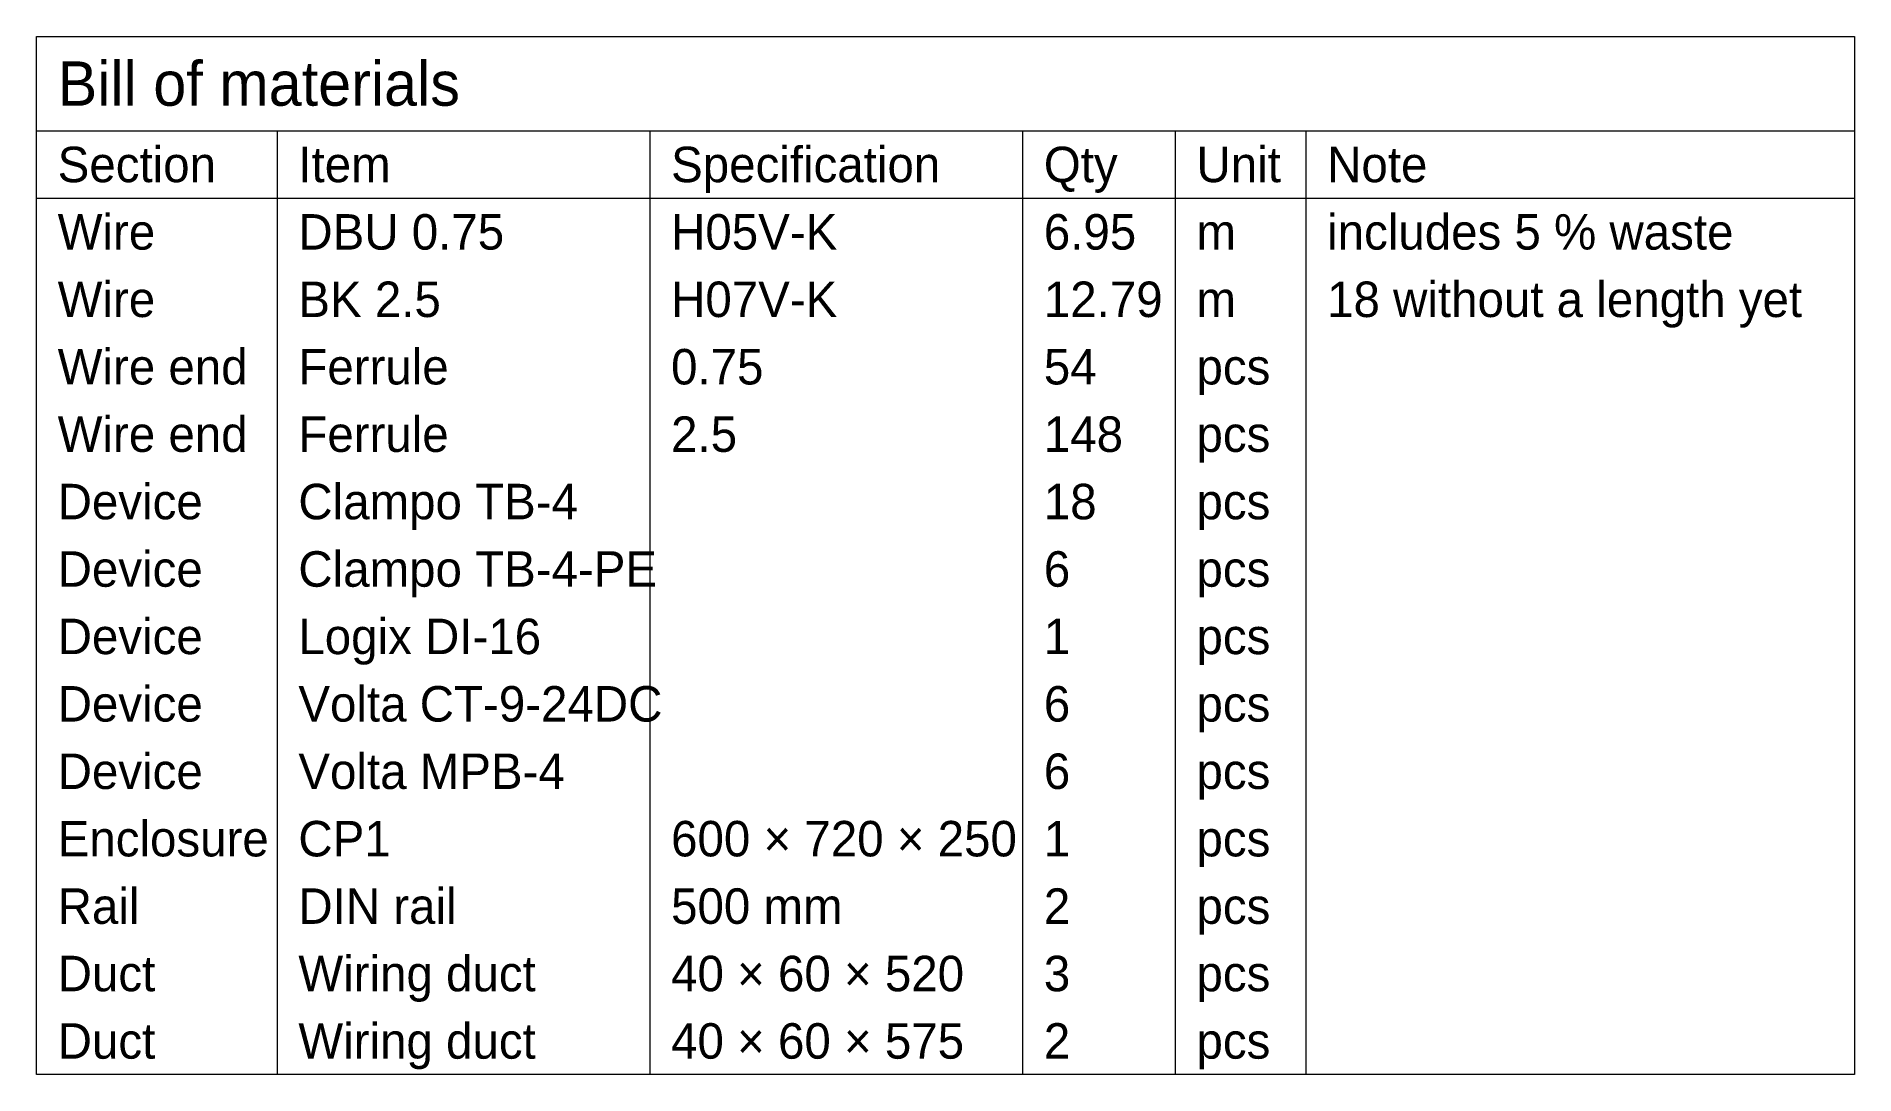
# Model space of a CAD drawing. Header units: millimetres. Extents: x 20000 to 21179, y 0 to 720.
# Drawn here: x 21000 to 21179.3, y 617.6 to 720 of the extents above; entities that cross this region are included whole.
import ezdxf
from ezdxf.enums import TextEntityAlignment as Align

# ---------------------------------------------------------------- set-up
doc = ezdxf.new("R2010")
doc.units = ezdxf.units.MM
doc.layers.add('HN-REPORT', color=7, linetype='Continuous', lineweight=18)

msp = doc.modelspace()

# ---------------------------------------------------------------- texts
at = {"layer": 'HN-REPORT'}
for s, height, p in [('Bill of materials', 4.375, (21002.1, 715.345)), ('Section', 3.5, (21002.1, 707.365)), ('Item', 3.5, (21025.83, 707.365)), ('Specification', 3.5, (21062.58, 707.365)), ('Qty', 3.5, (21099.33, 707.365)), ('Unit', 3.5, (21114.38, 707.365)), ('Note', 3.5, (21127.26, 707.365)), ('Wire', 3.5, (21002.1, 700.715)), ('DBU 0.75', 3.5, (21025.83, 700.715)), ('H05V-K', 3.5, (21062.58, 700.715)), ('6.95', 3.5, (21099.33, 700.715)), ('m', 3.5, (21114.38, 700.715)), ('includes 5 % waste', 3.5, (21127.26, 700.715)), ('Wire', 3.5, (21002.1, 694.065)), ('BK 2.5', 3.5, (21025.83, 694.065)), ('H07V-K', 3.5, (21062.58, 694.065)), ('12.79', 3.5, (21099.33, 694.065)), ('18 without a length yet', 3.5, (21127.26, 694.065)), ('m', 3.5, (21114.38, 694.065)), ('Wire end', 3.5, (21002.1, 687.415)), ('Ferrule', 3.5, (21025.83, 687.415)), ('0.75', 3.5, (21062.58, 687.415)), ('54', 3.5, (21099.33, 687.415)), ('pcs', 3.5, (21114.38, 687.415)), ('Wire end', 3.5, (21002.1, 680.765)), ('Ferrule', 3.5, (21025.83, 680.765)), ('2.5', 3.5, (21062.58, 680.765)), ('148', 3.5, (21099.33, 680.765)), ('pcs', 3.5, (21114.38, 680.765)), ('Device', 3.5, (21002.1, 674.115)), ('Clampo TB-4', 3.5, (21025.83, 674.115)), ('18', 3.5, (21099.33, 674.115)), ('pcs', 3.5, (21114.38, 674.115)), ('Device', 3.5, (21002.1, 667.465)), ('Clampo TB-4-PE', 3.5, (21025.83, 667.465)), ('6', 3.5, (21099.33, 667.465)), ('pcs', 3.5, (21114.38, 667.465)), ('Device', 3.5, (21002.1, 660.815)), ('Logix DI-16', 3.5, (21025.83, 660.815)), ('1', 3.5, (21099.33, 660.815)), ('pcs', 3.5, (21114.38, 660.815)), ('Device', 3.5, (21002.1, 654.165)), ('Volta CT-9-24DC', 3.5, (21025.83, 654.165)), ('6', 3.5, (21099.33, 654.165)), ('pcs', 3.5, (21114.38, 654.165)), ('Device', 3.5, (21002.1, 647.515)), ('Volta MPB-4', 3.5, (21025.83, 647.515)), ('6', 3.5, (21099.33, 647.515)), ('pcs', 3.5, (21114.38, 647.515)), ('Enclosure', 3.5, (21002.1, 640.865)), ('CP1', 3.5, (21025.83, 640.865)), ('600 × 720 × 250', 3.5, (21062.58, 640.865)), ('1', 3.5, (21099.33, 640.865)), ('pcs', 3.5, (21114.38, 640.865)), ('Rail', 3.5, (21002.1, 634.215)), ('DIN rail', 3.5, (21025.83, 634.215)), ('500 mm', 3.5, (21062.58, 634.215)), ('2', 3.5, (21099.33, 634.215)), ('pcs', 3.5, (21114.38, 634.215)), ('Duct', 3.5, (21002.1, 627.565)), ('Wiring duct', 3.5, (21025.83, 627.565)), ('40 × 60 × 520', 3.5, (21062.58, 627.565)), ('3', 3.5, (21099.33, 627.565)), ('pcs', 3.5, (21114.38, 627.565)), ('Duct', 3.5, (21002.1, 620.915)), ('Wiring duct', 3.5, (21025.83, 620.915)), ('40 × 60 × 575', 3.5, (21062.58, 620.915)), ('2', 3.5, (21099.33, 620.915)), ('pcs', 3.5, (21114.38, 620.915))]:
    msp.add_text(s, height=height, dxfattribs=at).set_placement(p, align=Align.MIDDLE_LEFT)

# ---------------------------------------------------------------- linework, layer by layer
at = {"layer": 'HN-REPORT'}
for p, q in [((21000, 710.69), (21179.27, 710.69)), ((21023.73, 710.69), (21023.73, 617.59)), ((21060.48, 710.69), (21060.48, 617.59)), ((21097.23, 710.69), (21097.23, 617.59)), ((21112.28, 710.69), (21112.28, 617.59)), ((21125.16, 710.69), (21125.16, 617.59)), ((21000, 704.04), (21179.27, 704.04))]:
    msp.add_line(p, q, dxfattribs=at)
at = {"layer": 'HN-REPORT', "flags": 128}
msp.add_lwpolyline([(21000, 720), (21179.27, 720), (21179.27, 617.59), (21000, 617.59)], close=True, dxfattribs=at)

msp.set_redraw_order([(e.dxf.handle, doc.entitydb.next_handle()) for e in msp.query("TEXT MTEXT ATTDEF DIMENSION ARC_DIMENSION")])  # texts and dimensions are drawn at this point

doc.saveas('drawing.dxf')
